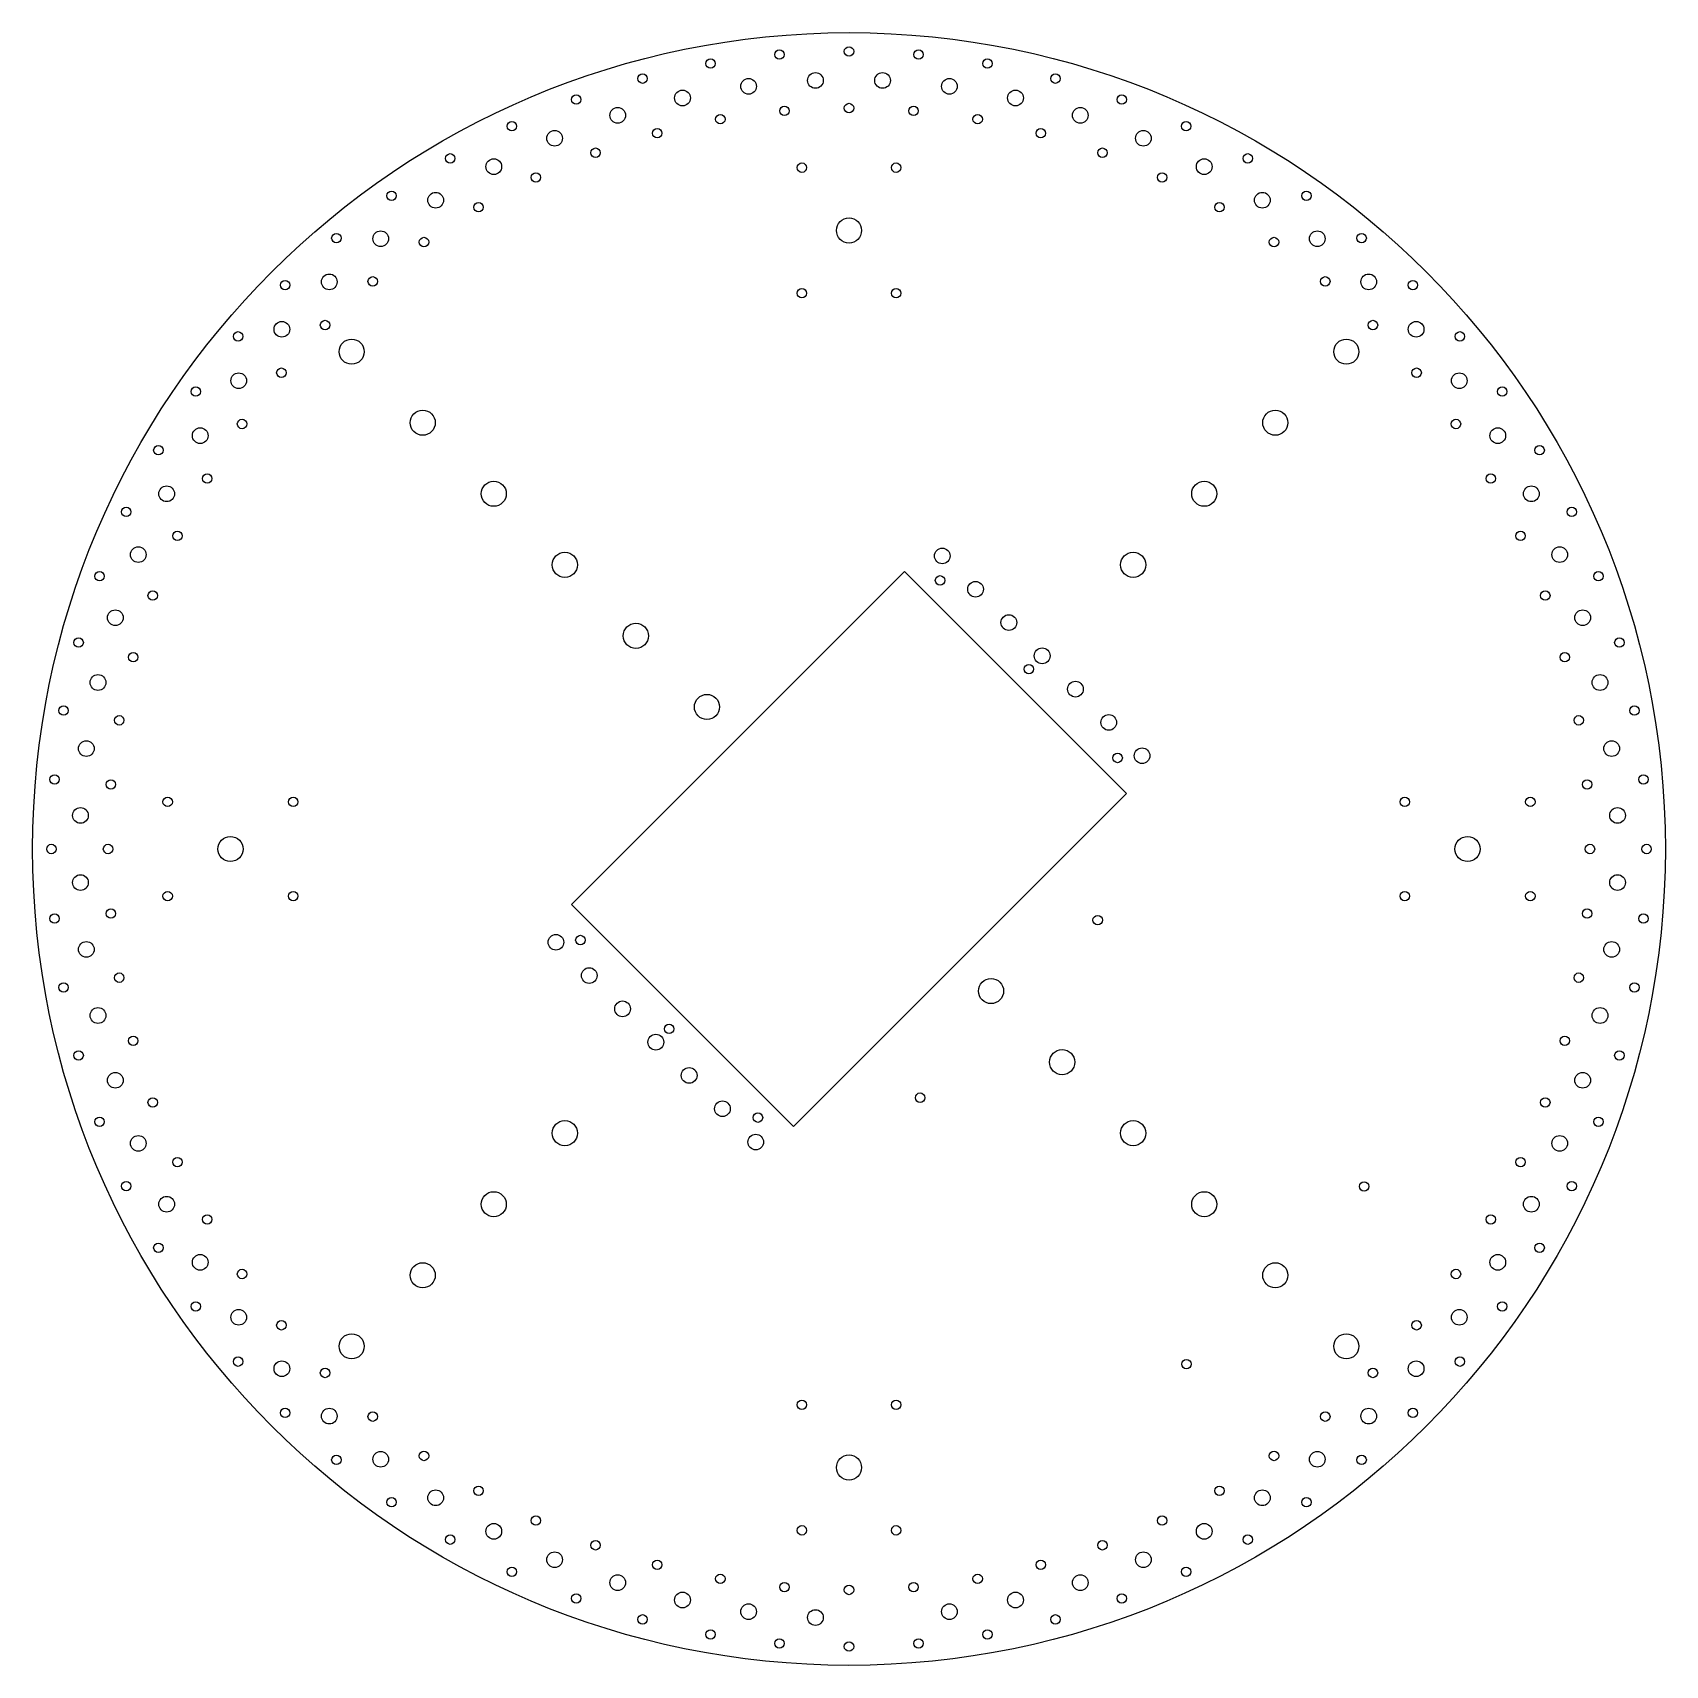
# Model space of a CAD drawing. Header units: millimetres. Extents: x -260 to 260, y -260 to 260.
import ezdxf

# ---------------------------------------------------------------- set-up
doc = ezdxf.new("R2010")
doc.units = ezdxf.units.MM
doc.layers.add('Body', color=7, linetype='CONTINUOUS')

msp = doc.modelspace()

# ---------------------------------------------------------------- linework, layer by layer
at = {"layer": 'Body'}
for p, q in [((-42.61, 250.14), (-42.61, 250.14, 4)), ((-42.61, 250.14), (-42.61, 250.14, 4)), ((-20.64, 253.03), (-20.64, 253.03, 4)), ((-20.64, 253.03), (-20.64, 253.03, 4)), ((1.5, 254), (1.5, 254, 4)), ((1.5, 254), (1.5, 254, 4)), ((23.64, 253.03), (23.64, 253.03, 4)), ((23.64, 253.03), (23.64, 253.03, 4)), ((45.61, 250.14), (45.61, 250.14, 4)), ((45.61, 250.14), (45.61, 250.14, 4)), ((-64.24, 245.35), (-64.24, 245.35, 4)), ((-64.24, 245.35), (-64.24, 245.35, 4)), ((-8.19, 244.77), (-8.19, 244.77, 4)), ((-8.19, 244.77), (-8.19, 244.77, 4)), ((13.19, 244.77), (13.19, 244.77, 4)), ((13.19, 244.77), (13.19, 244.77, 4)), ((67.24, 245.35), (67.24, 245.35, 4)), ((67.24, 245.35), (67.24, 245.35, 4)), ((-29.48, 242.9), (-29.48, 242.9, 4)), ((-29.48, 242.9), (-29.48, 242.9, 4)), ((34.48, 242.9), (34.48, 242.9, 4)), ((34.48, 242.9), (34.48, 242.9, 4)), ((-85.37, 238.68), (-85.37, 238.68, 4)), ((-85.37, 238.68), (-85.37, 238.68, 4)), ((-50.53, 239.19), (-50.53, 239.19, 4)), ((-50.53, 239.19), (-50.53, 239.19, 4)), ((-19.07, 235.1), (-19.07, 235.1, 4)), ((-19.07, 235.1), (-19.07, 235.1, 4)), ((1.5, 236), (1.5, 236, 4)), ((1.5, 236), (1.5, 236, 4)), ((22.07, 235.1), (22.07, 235.1, 4)), ((22.07, 235.1), (22.07, 235.1, 4)), ((55.53, 239.19), (55.53, 239.19, 4)), ((55.53, 239.19), (55.53, 239.19, 4)), ((88.37, 238.68), (88.37, 238.68, 4)), ((88.37, 238.68), (88.37, 238.68, 4)), ((-105.85, 230.2), (-105.85, 230.2, 4)), ((-105.85, 230.2), (-105.85, 230.2, 4)), ((-71.17, 233.66), (-71.17, 233.66, 4)), ((-71.17, 233.66), (-71.17, 233.66, 4)), ((-39.48, 232.41), (-39.48, 232.41, 4)), ((-39.48, 232.41), (-39.48, 232.41, 4)), ((42.48, 232.41), (42.48, 232.41, 4)), ((42.48, 232.41), (42.48, 232.41, 4)), ((76.17, 233.66), (76.17, 233.66, 4)), ((76.17, 233.66), (76.17, 233.66, 4)), ((108.85, 230.2), (108.85, 230.2, 4)), ((108.85, 230.2), (108.85, 230.2, 4)), ((-91.26, 226.35), (-91.26, 226.35, 4)), ((-91.26, 226.35), (-91.26, 226.35, 4)), ((-59.58, 227.96), (-59.58, 227.96, 4)), ((-59.58, 227.96), (-59.58, 227.96, 4)), ((62.58, 227.96), (62.58, 227.96, 4)), ((62.58, 227.96), (62.58, 227.96, 4)), ((96.26, 226.35), (96.26, 226.35, 4)), ((96.26, 226.35), (96.26, 226.35, 4)), ((-125.5, 219.97), (-125.5, 219.97, 4)), ((-125.5, 219.97), (-125.5, 219.97, 4)), ((-79.22, 221.77), (-79.22, 221.77, 4)), ((-79.22, 221.77), (-79.22, 221.77, 4)), ((82.22, 221.77), (82.22, 221.77, 4)), ((82.22, 221.77), (82.22, 221.77, 4)), ((128.5, 219.97), (128.5, 219.97, 4)), ((128.5, 219.97), (128.5, 219.97, 4)), ((-110.63, 217.32), (-110.63, 217.32, 4)), ((-110.63, 217.32), (-110.63, 217.32, 4)), ((-98.24, 213.89), (-98.24, 213.89, 4)), ((-98.24, 213.89), (-98.24, 213.89, 4)), ((-13.5, 217), (-13.5, 217, 4)), ((-13.5, 217), (-13.5, 217, 4)), ((16.5, 217), (16.5, 217, 4)), ((16.5, 217), (16.5, 217, 4)), ((101.24, 213.89), (101.24, 213.89, 4)), ((101.24, 213.89), (101.24, 213.89, 4)), ((115.63, 217.32), (115.63, 217.32, 4)), ((115.63, 217.32), (115.63, 217.32, 4)), ((-144.19, 208.06), (-144.19, 208.06, 4)), ((-144.19, 208.06), (-144.19, 208.06, 4)), ((147.19, 208.06), (147.19, 208.06, 4)), ((147.19, 208.06), (147.19, 208.06, 4)), ((-129.14, 206.63), (-129.14, 206.63, 4)), ((-129.14, 206.63), (-129.14, 206.63, 4)), ((-116.5, 204.38), (-116.5, 204.38, 4)), ((-116.5, 204.38), (-116.5, 204.38, 4)), ((119.5, 204.38), (119.5, 204.38, 4)), ((119.5, 204.38), (119.5, 204.38, 4)), ((134.14, 206.63), (134.14, 206.63, 4)), ((134.14, 206.63), (134.14, 206.63, 4)), ((-161.77, 194.58), (-161.77, 194.58, 4)), ((-161.77, 194.58), (-161.77, 194.58, 4)), ((-146.65, 194.37), (-146.65, 194.37, 4)), ((-146.65, 194.37), (-146.65, 194.37, 4)), ((-133.86, 193.32), (-133.86, 193.32, 4)), ((-133.86, 193.32), (-133.86, 193.32, 4)), ((4, 197), (4, 197, 4)), ((4, 197), (4, 197, 4)), ((136.86, 193.32), (136.86, 193.32, 4)), ((136.86, 193.32), (136.86, 193.32, 4)), ((151.65, 194.37), (151.65, 194.37, 4)), ((151.65, 194.37), (151.65, 194.37, 4)), ((164.77, 194.58), (164.77, 194.58, 4)), ((164.77, 194.58), (164.77, 194.58, 4)), ((-178.11, 179.61), (-178.11, 179.61, 4)), ((-178.11, 179.61), (-178.11, 179.61, 4)), ((-163.02, 180.63), (-163.02, 180.63, 4)), ((-163.02, 180.63), (-163.02, 180.63, 4)), ((-150.2, 180.79), (-150.2, 180.79, 4)), ((-150.2, 180.79), (-150.2, 180.79, 4)), ((-13.5, 177), (-13.5, 177, 4)), ((-13.5, 177), (-13.5, 177, 4)), ((16.5, 177), (16.5, 177, 4)), ((16.5, 177), (16.5, 177, 4)), ((153.2, 180.79), (153.2, 180.79, 4)), ((153.2, 180.79), (153.2, 180.79, 4)), ((168.02, 180.63), (168.02, 180.63, 4)), ((168.02, 180.63), (168.02, 180.63, 4)), ((181.11, 179.61), (181.11, 179.61, 4)), ((181.11, 179.61), (181.11, 179.61, 4)), ((-165.38, 166.88), (-165.38, 166.88, 4)), ((-165.38, 166.88), (-165.38, 166.88, 4)), ((168.38, 166.88), (168.38, 166.88, 4)), ((168.38, 166.88), (168.38, 166.88, 4)), ((-193.08, 163.27), (-193.08, 163.27, 4)), ((-193.08, 163.27), (-193.08, 163.27, 4)), ((-178.13, 165.52), (-178.13, 165.52, 4)), ((-178.13, 165.52), (-178.13, 165.52, 4)), ((183.13, 165.52), (183.13, 165.52, 4)), ((183.13, 165.52), (183.13, 165.52, 4)), ((196.08, 163.27), (196.08, 163.27, 4)), ((196.08, 163.27), (196.08, 163.27, 4)), ((-154.39, 158.39), (-154.39, 158.39, 4)), ((-154.39, 158.39), (-154.39, 158.39, 4)), ((162.39, 158.39), (162.39, 158.39, 4)), ((162.39, 158.39), (162.39, 158.39, 4)), ((-179.29, 151.7), (-179.29, 151.7, 4)), ((-179.29, 151.7), (-179.29, 151.7, 4)), ((182.29, 151.7), (182.29, 151.7, 4)), ((182.29, 151.7), (182.29, 151.7, 4)), ((-206.56, 145.69), (-206.56, 145.69, 4)), ((-206.56, 145.69), (-206.56, 145.69, 4)), ((-191.87, 149.15), (-191.87, 149.15, 4)), ((-191.87, 149.15), (-191.87, 149.15, 4)), ((196.87, 149.15), (196.87, 149.15, 4)), ((196.87, 149.15), (196.87, 149.15, 4)), ((209.56, 145.69), (209.56, 145.69, 4)), ((209.56, 145.69), (209.56, 145.69, 4)), ((-191.82, 135.36), (-191.82, 135.36, 4)), ((-191.82, 135.36), (-191.82, 135.36, 4)), ((-131.76, 135.76), (-131.76, 135.76, 4)), ((-131.76, 135.76), (-131.76, 135.76, 4)), ((139.76, 135.76), (139.76, 135.76, 4)), ((139.76, 135.76), (139.76, 135.76, 4)), ((194.82, 135.36), (194.82, 135.36, 4)), ((194.82, 135.36), (194.82, 135.36, 4)), ((-204.13, 131.64), (-204.13, 131.64, 4)), ((-204.13, 131.64), (-204.13, 131.64, 4)), ((209.13, 131.64), (209.13, 131.64, 4)), ((209.13, 131.64), (209.13, 131.64, 4)), ((-218.47, 127), (-218.47, 127, 4)), ((-218.47, 127), (-218.47, 127, 4)), ((221.47, 127), (221.47, 127, 4)), ((221.47, 127), (221.47, 127, 4)), ((-202.88, 118), (-202.88, 118, 4)), ((-202.88, 118), (-202.88, 118, 4)), ((205.88, 118), (205.88, 118, 4)), ((205.88, 118), (205.88, 118, 4)), ((-214.82, 113.13), (-214.82, 113.13, 4)), ((-214.82, 113.13), (-214.82, 113.13, 4)), ((-109.14, 113.14), (-109.14, 113.14, 4)), ((-109.14, 113.14), (-109.14, 113.14, 4)), ((117.14, 113.14), (117.14, 113.14, 4)), ((117.14, 113.14), (117.14, 113.14, 4)), ((219.82, 113.13), (219.82, 113.13, 4)), ((219.82, 113.13), (219.82, 113.13, 4)), ((-228.7, 107.35), (-228.7, 107.35, 4)), ((-228.7, 107.35), (-228.7, 107.35, 4)), ((231.7, 107.35), (231.7, 107.35, 4)), ((231.7, 107.35), (231.7, 107.35, 4)), ((-212.39, 99.74), (-212.39, 99.74, 4)), ((-212.39, 99.74), (-212.39, 99.74, 4)), ((215.39, 99.74), (215.39, 99.74, 4)), ((215.39, 99.74), (215.39, 99.74, 4)), ((-223.85, 93.76), (-223.85, 93.76, 4)), ((-223.85, 93.76), (-223.85, 93.76, 4)), ((228.85, 93.76), (228.85, 93.76, 4)), ((228.85, 93.76), (228.85, 93.76, 4)), ((-86.51, 90.51), (-86.51, 90.51, 4)), ((-86.51, 90.51), (-86.51, 90.51, 4)), ((32.2, 93.34), (32.2, 93.34, 4)), ((32.2, 93.34), (32.2, 93.34, 4)), ((94.51, 90.51), (94.51, 90.51, 4)), ((94.51, 90.51), (94.51, 90.51, 4)), ((-237.18, 86.87), (-237.18, 86.87, 4)), ((-237.18, 86.87), (-237.18, 86.87, 4)), ((17.68, 88.39), (-88.39, -17.68)), ((17.68, 88.39), (-88.39, -17.68)), ((17.68, 88.39, 4), (-88.39, -17.68, 4)), ((17.68, 88.39, 4), (-88.39, -17.68, 4)), ((88.39, 17.68), (17.68, 88.39)), ((17.68, 88.39), (17.68, 88.39, 4)), ((88.39, 17.68), (17.68, 88.39)), ((88.39, 17.68, 4), (17.68, 88.39, 4)), ((17.68, 88.39), (17.68, 88.39, 4)), ((88.39, 17.68, 4), (17.68, 88.39, 4)), ((30.49, 85.56), (30.49, 85.56, 4)), ((30.49, 85.56), (30.49, 85.56, 4)), ((240.18, 86.87), (240.18, 86.87, 4)), ((240.18, 86.87), (240.18, 86.87, 4)), ((-220.27, 80.72), (-220.27, 80.72, 4)), ((-220.27, 80.72), (-220.27, 80.72, 4)), ((42.8, 82.73), (42.8, 82.73, 4)), ((42.8, 82.73), (42.8, 82.73, 4)), ((223.27, 80.72), (223.27, 80.72, 4)), ((223.27, 80.72), (223.27, 80.72, 4)), ((-231.16, 73.67), (-231.16, 73.67, 4)), ((-231.16, 73.67), (-231.16, 73.67, 4)), ((236.16, 73.67), (236.16, 73.67, 4)), ((236.16, 73.67), (236.16, 73.67, 4)), ((-63.88, 67.88), (-63.88, 67.88, 4)), ((-63.88, 67.88), (-63.88, 67.88, 4)), ((53.41, 72.12), (53.41, 72.12, 4)), ((53.41, 72.12), (53.41, 72.12, 4)), ((-243.85, 65.74), (-243.85, 65.74, 4)), ((-243.85, 65.74), (-243.85, 65.74, 4)), ((246.85, 65.74), (246.85, 65.74, 4)), ((246.85, 65.74), (246.85, 65.74, 4)), ((-226.46, 61.08), (-226.46, 61.08, 4)), ((-226.46, 61.08), (-226.46, 61.08, 4)), ((58.78, 57.28), (58.78, 57.28, 4)), ((58.78, 57.28), (58.78, 57.28, 4)), ((64.02, 61.52), (64.02, 61.52, 4)), ((64.02, 61.52), (64.02, 61.52, 4)), ((229.46, 61.08), (229.46, 61.08, 4)), ((229.46, 61.08), (229.46, 61.08, 4)), ((-236.69, 53.03), (-236.69, 53.03, 4)), ((-236.69, 53.03), (-236.69, 53.03, 4)), ((241.69, 53.03), (241.69, 53.03, 4)), ((241.69, 53.03), (241.69, 53.03, 4)), ((74.62, 50.91), (74.62, 50.91, 4)), ((74.62, 50.91), (74.62, 50.91, 4)), ((-248.64, 44.11), (-248.64, 44.11, 4)), ((-248.64, 44.11), (-248.64, 44.11, 4)), ((-41.25, 45.25), (-41.25, 45.25, 4)), ((-41.25, 45.25), (-41.25, 45.25, 4)), ((251.64, 44.11), (251.64, 44.11, 4)), ((251.64, 44.11), (251.64, 44.11, 4)), ((-230.91, 40.98), (-230.91, 40.98, 4)), ((-230.91, 40.98), (-230.91, 40.98, 4)), ((85.23, 40.31), (85.23, 40.31, 4)), ((85.23, 40.31), (85.23, 40.31, 4)), ((233.91, 40.98), (233.91, 40.98, 4)), ((233.91, 40.98), (233.91, 40.98, 4)), ((-240.4, 31.98), (-240.4, 31.98, 4)), ((-240.4, 31.98), (-240.4, 31.98, 4)), ((245.4, 31.98), (245.4, 31.98, 4)), ((245.4, 31.98), (245.4, 31.98, 4)), ((87.06, 28.99), (87.06, 28.99, 4)), ((87.06, 28.99), (87.06, 28.99, 4)), ((95.84, 29.7), (95.84, 29.7, 4)), ((95.84, 29.7), (95.84, 29.7, 4)), ((-251.53, 22.14), (-251.53, 22.14, 4)), ((-251.53, 22.14), (-251.53, 22.14, 4)), ((254.53, 22.14), (254.53, 22.14, 4)), ((254.53, 22.14), (254.53, 22.14, 4)), ((-233.6, 20.57), (-233.6, 20.57, 4)), ((-233.6, 20.57), (-233.6, 20.57, 4)), ((-17.68, -88.39), (88.39, 17.68)), ((-17.68, -88.39), (88.39, 17.68)), ((-17.68, -88.39, 4), (88.39, 17.68, 4)), ((-17.68, -88.39, 4), (88.39, 17.68, 4)), ((88.39, 17.68), (88.39, 17.68, 4)), ((88.39, 17.68), (88.39, 17.68, 4)), ((236.6, 20.57), (236.6, 20.57, 4)), ((236.6, 20.57), (236.6, 20.57, 4)), ((-242.27, 10.69), (-242.27, 10.69, 4)), ((-242.27, 10.69), (-242.27, 10.69, 4)), ((-215.5, 15), (-215.5, 15, 4)), ((-215.5, 15), (-215.5, 15, 4)), ((-175.5, 15), (-175.5, 15, 4)), ((-175.5, 15), (-175.5, 15, 4)), ((178.5, 15), (178.5, 15, 4)), ((178.5, 15), (178.5, 15, 4)), ((218.5, 15), (218.5, 15, 4)), ((218.5, 15), (218.5, 15, 4)), ((247.27, 10.69), (247.27, 10.69, 4)), ((247.27, 10.69), (247.27, 10.69, 4)), ((-252.5, 0), (-252.5, 0, 4)), ((-252.5, 0), (-252.5, 0, 4)), ((-234.5, 0), (-234.5, 0, 4)), ((-234.5, 0), (-234.5, 0, 4)), ((-193, 0), (-193, 0, 4)), ((-193, 0), (-193, 0, 4)), ((201, 0), (201, 0, 4)), ((201, 0), (201, 0, 4)), ((237.5, 0), (237.5, 0, 4)), ((237.5, 0), (237.5, 0, 4)), ((255.5, 0), (255.5, 0, 4)), ((255.5, 0), (255.5, 0, 4)), ((260, 0), (260, 0, 4)), ((260, 0), (260, 0, 4)), ((-242.27, -10.69), (-242.27, -10.69, 4)), ((-242.27, -10.69), (-242.27, -10.69, 4)), ((-215.5, -15), (-215.5, -15, 4)), ((-215.5, -15), (-215.5, -15, 4)), ((-175.5, -15), (-175.5, -15, 4)), ((-175.5, -15), (-175.5, -15, 4)), ((178.5, -15), (178.5, -15, 4)), ((178.5, -15), (178.5, -15, 4)), ((218.5, -15), (218.5, -15, 4)), ((218.5, -15), (218.5, -15, 4)), ((247.27, -10.69), (247.27, -10.69, 4)), ((247.27, -10.69), (247.27, -10.69, 4)), ((-233.6, -20.57), (-233.6, -20.57, 4)), ((-233.6, -20.57), (-233.6, -20.57, 4)), ((-88.39, -17.68), (-17.68, -88.39)), ((-88.39, -17.68), (-88.39, -17.68, 4)), ((-88.39, -17.68), (-17.68, -88.39)), ((-88.39, -17.68, 4), (-17.68, -88.39, 4)), ((-88.39, -17.68), (-88.39, -17.68, 4)), ((-88.39, -17.68, 4), (-17.68, -88.39, 4)), ((236.6, -20.57), (236.6, -20.57, 4)), ((236.6, -20.57), (236.6, -20.57, 4)), ((-251.53, -22.14), (-251.53, -22.14, 4)), ((-251.53, -22.14), (-251.53, -22.14, 4)), ((80.7, -22.63), (80.7, -22.63, 4)), ((80.7, -22.63), (80.7, -22.63, 4)), ((254.53, -22.14), (254.53, -22.14, 4)), ((254.53, -22.14), (254.53, -22.14, 4)), ((-90.84, -29.7), (-90.84, -29.7, 4)), ((-90.84, -29.7), (-90.84, -29.7, 4)), ((-84.06, -28.99), (-84.06, -28.99, 4)), ((-84.06, -28.99), (-84.06, -28.99, 4)), ((-240.4, -31.98), (-240.4, -31.98, 4)), ((-240.4, -31.98), (-240.4, -31.98, 4)), ((245.4, -31.98), (245.4, -31.98, 4)), ((245.4, -31.98), (245.4, -31.98, 4)), ((-230.91, -40.98), (-230.91, -40.98, 4)), ((-230.91, -40.98), (-230.91, -40.98, 4)), ((-80.23, -40.31), (-80.23, -40.31, 4)), ((-80.23, -40.31), (-80.23, -40.31, 4)), ((233.91, -40.98), (233.91, -40.98, 4)), ((233.91, -40.98), (233.91, -40.98, 4)), ((-248.64, -44.11), (-248.64, -44.11, 4)), ((-248.64, -44.11), (-248.64, -44.11, 4)), ((49.25, -45.25), (49.25, -45.25, 4)), ((49.25, -45.25), (49.25, -45.25, 4)), ((251.64, -44.11), (251.64, -44.11, 4)), ((251.64, -44.11), (251.64, -44.11, 4)), ((-69.62, -50.91), (-69.62, -50.91, 4)), ((-69.62, -50.91), (-69.62, -50.91, 4)), ((-236.69, -53.03), (-236.69, -53.03, 4)), ((-236.69, -53.03), (-236.69, -53.03, 4)), ((241.69, -53.03), (241.69, -53.03, 4)), ((241.69, -53.03), (241.69, -53.03, 4)), ((-226.46, -61.08), (-226.46, -61.08, 4)), ((-226.46, -61.08), (-226.46, -61.08, 4)), ((-59.02, -61.52), (-59.02, -61.52, 4)), ((-59.02, -61.52), (-59.02, -61.52, 4)), ((-55.78, -57.28), (-55.78, -57.28, 4)), ((-55.78, -57.28), (-55.78, -57.28, 4)), ((229.46, -61.08), (229.46, -61.08, 4)), ((229.46, -61.08), (229.46, -61.08, 4)), ((-243.85, -65.74), (-243.85, -65.74, 4)), ((-243.85, -65.74), (-243.85, -65.74, 4)), ((246.85, -65.74), (246.85, -65.74, 4)), ((246.85, -65.74), (246.85, -65.74, 4)), ((-48.41, -72.12), (-48.41, -72.12, 4)), ((-48.41, -72.12), (-48.41, -72.12, 4)), ((71.88, -67.88), (71.88, -67.88, 4)), ((71.88, -67.88), (71.88, -67.88, 4)), ((-231.16, -73.67), (-231.16, -73.67, 4)), ((-231.16, -73.67), (-231.16, -73.67, 4)), ((236.16, -73.67), (236.16, -73.67, 4)), ((236.16, -73.67), (236.16, -73.67, 4)), ((-220.27, -80.72), (-220.27, -80.72, 4)), ((-220.27, -80.72), (-220.27, -80.72, 4)), ((-37.81, -82.73), (-37.81, -82.73, 4)), ((-37.81, -82.73), (-37.81, -82.73, 4)), ((24.13, -79.2), (24.13, -79.2, 4)), ((24.13, -79.2), (24.13, -79.2, 4)), ((223.27, -80.72), (223.27, -80.72, 4)), ((223.27, -80.72), (223.27, -80.72, 4)), ((-237.18, -86.87), (-237.18, -86.87, 4)), ((-237.18, -86.87), (-237.18, -86.87, 4)), ((-27.49, -85.56), (-27.49, -85.56, 4)), ((-27.49, -85.56), (-27.49, -85.56, 4)), ((-17.68, -88.39), (-17.68, -88.39, 4)), ((-17.68, -88.39), (-17.68, -88.39, 4)), ((240.18, -86.87), (240.18, -86.87, 4)), ((240.18, -86.87), (240.18, -86.87, 4)), ((-86.51, -90.51), (-86.51, -90.51, 4)), ((-86.51, -90.51), (-86.51, -90.51, 4)), ((-27.2, -93.34), (-27.2, -93.34, 4)), ((-27.2, -93.34), (-27.2, -93.34, 4)), ((94.51, -90.51), (94.51, -90.51, 4)), ((94.51, -90.51), (94.51, -90.51, 4)), ((-223.85, -93.76), (-223.85, -93.76, 4)), ((-223.85, -93.76), (-223.85, -93.76, 4)), ((228.85, -93.76), (228.85, -93.76, 4)), ((228.85, -93.76), (228.85, -93.76, 4)), ((-212.39, -99.74), (-212.39, -99.74, 4)), ((-212.39, -99.74), (-212.39, -99.74, 4)), ((215.39, -99.74), (215.39, -99.74, 4)), ((215.39, -99.74), (215.39, -99.74, 4)), ((-228.7, -107.35), (-228.7, -107.35, 4)), ((-228.7, -107.35), (-228.7, -107.35, 4)), ((165.55, -107.48), (165.55, -107.48, 4)), ((165.55, -107.48), (165.55, -107.48, 4)), ((231.7, -107.35), (231.7, -107.35, 4)), ((231.7, -107.35), (231.7, -107.35, 4)), ((-214.82, -113.13), (-214.82, -113.13, 4)), ((-214.82, -113.13), (-214.82, -113.13, 4)), ((-109.14, -113.14), (-109.14, -113.14, 4)), ((-109.14, -113.14), (-109.14, -113.14, 4)), ((117.14, -113.14), (117.14, -113.14, 4)), ((117.14, -113.14), (117.14, -113.14, 4)), ((219.82, -113.13), (219.82, -113.13, 4)), ((219.82, -113.13), (219.82, -113.13, 4)), ((-202.88, -118), (-202.88, -118, 4)), ((-202.88, -118), (-202.88, -118, 4)), ((205.88, -118), (205.88, -118, 4)), ((205.88, -118), (205.88, -118, 4)), ((-218.47, -127), (-218.47, -127, 4)), ((-218.47, -127), (-218.47, -127, 4)), ((221.47, -127), (221.47, -127, 4)), ((221.47, -127), (221.47, -127, 4)), ((-204.13, -131.64), (-204.13, -131.64, 4)), ((-204.13, -131.64), (-204.13, -131.64, 4)), ((209.13, -131.64), (209.13, -131.64, 4)), ((209.13, -131.64), (209.13, -131.64, 4)), ((-191.82, -135.36), (-191.82, -135.36, 4)), ((-191.82, -135.36), (-191.82, -135.36, 4)), ((-131.76, -135.76), (-131.76, -135.76, 4)), ((-131.76, -135.76), (-131.76, -135.76, 4)), ((139.76, -135.76), (139.76, -135.76, 4)), ((139.76, -135.76), (139.76, -135.76, 4)), ((194.82, -135.36), (194.82, -135.36, 4)), ((194.82, -135.36), (194.82, -135.36, 4)), ((-206.56, -145.69), (-206.56, -145.69, 4)), ((-206.56, -145.69), (-206.56, -145.69, 4)), ((-191.87, -149.15), (-191.87, -149.15, 4)), ((-191.87, -149.15), (-191.87, -149.15, 4)), ((196.87, -149.15), (196.87, -149.15, 4)), ((196.87, -149.15), (196.87, -149.15, 4)), ((209.56, -145.69), (209.56, -145.69, 4)), ((209.56, -145.69), (209.56, -145.69, 4)), ((-179.29, -151.7), (-179.29, -151.7, 4)), ((-179.29, -151.7), (-179.29, -151.7, 4)), ((182.29, -151.7), (182.29, -151.7, 4)), ((182.29, -151.7), (182.29, -151.7, 4)), ((-154.39, -158.39), (-154.39, -158.39, 4)), ((-154.39, -158.39), (-154.39, -158.39, 4)), ((162.39, -158.39), (162.39, -158.39, 4)), ((162.39, -158.39), (162.39, -158.39, 4)), ((-193.08, -163.27), (-193.08, -163.27, 4)), ((-193.08, -163.27), (-193.08, -163.27, 4)), ((-178.13, -165.52), (-178.13, -165.52, 4)), ((-178.13, -165.52), (-178.13, -165.52, 4)), ((108.98, -164.05), (108.98, -164.05, 4)), ((108.98, -164.05), (108.98, -164.05, 4)), ((183.13, -165.52), (183.13, -165.52, 4)), ((183.13, -165.52), (183.13, -165.52, 4)), ((196.08, -163.27), (196.08, -163.27, 4)), ((196.08, -163.27), (196.08, -163.27, 4)), ((-165.38, -166.88), (-165.38, -166.88, 4)), ((-165.38, -166.88), (-165.38, -166.88, 4)), ((168.38, -166.88), (168.38, -166.88, 4)), ((168.38, -166.88), (168.38, -166.88, 4)), ((-178.11, -179.61), (-178.11, -179.61, 4)), ((-178.11, -179.61), (-178.11, -179.61, 4)), ((-163.02, -180.63), (-163.02, -180.63, 4)), ((-163.02, -180.63), (-163.02, -180.63, 4)), ((-150.2, -180.79), (-150.2, -180.79, 4)), ((-150.2, -180.79), (-150.2, -180.79, 4)), ((-13.5, -177), (-13.5, -177, 4)), ((-13.5, -177), (-13.5, -177, 4)), ((16.5, -177), (16.5, -177, 4)), ((16.5, -177), (16.5, -177, 4)), ((153.2, -180.79), (153.2, -180.79, 4)), ((153.2, -180.79), (153.2, -180.79, 4)), ((168.02, -180.63), (168.02, -180.63, 4)), ((168.02, -180.63), (168.02, -180.63, 4)), ((181.11, -179.61), (181.11, -179.61, 4)), ((181.11, -179.61), (181.11, -179.61, 4)), ((-161.77, -194.58), (-161.77, -194.58, 4)), ((-161.77, -194.58), (-161.77, -194.58, 4)), ((-146.65, -194.37), (-146.65, -194.37, 4)), ((-146.65, -194.37), (-146.65, -194.37, 4)), ((-133.86, -193.32), (-133.86, -193.32, 4)), ((-133.86, -193.32), (-133.86, -193.32, 4)), ((4, -197), (4, -197, 4)), ((4, -197), (4, -197, 4)), ((136.86, -193.32), (136.86, -193.32, 4)), ((136.86, -193.32), (136.86, -193.32, 4)), ((151.65, -194.37), (151.65, -194.37, 4)), ((151.65, -194.37), (151.65, -194.37, 4)), ((164.77, -194.58), (164.77, -194.58, 4)), ((164.77, -194.58), (164.77, -194.58, 4)), ((-129.14, -206.63), (-129.14, -206.63, 4)), ((-129.14, -206.63), (-129.14, -206.63, 4)), ((-116.5, -204.38), (-116.5, -204.38, 4)), ((-116.5, -204.38), (-116.5, -204.38, 4)), ((119.5, -204.38), (119.5, -204.38, 4)), ((119.5, -204.38), (119.5, -204.38, 4)), ((134.14, -206.63), (134.14, -206.63, 4)), ((134.14, -206.63), (134.14, -206.63, 4)), ((-144.19, -208.06), (-144.19, -208.06, 4)), ((-144.19, -208.06), (-144.19, -208.06, 4)), ((147.19, -208.06), (147.19, -208.06, 4)), ((147.19, -208.06), (147.19, -208.06, 4)), ((-110.63, -217.32), (-110.63, -217.32, 4)), ((-110.63, -217.32), (-110.63, -217.32, 4)), ((-98.24, -213.89), (-98.24, -213.89, 4)), ((-98.24, -213.89), (-98.24, -213.89, 4)), ((-13.5, -217), (-13.5, -217, 4)), ((-13.5, -217), (-13.5, -217, 4)), ((16.5, -217), (16.5, -217, 4)), ((16.5, -217), (16.5, -217, 4)), ((101.24, -213.89), (101.24, -213.89, 4)), ((101.24, -213.89), (101.24, -213.89, 4)), ((115.63, -217.32), (115.63, -217.32, 4)), ((115.63, -217.32), (115.63, -217.32, 4)), ((-125.5, -219.97), (-125.5, -219.97, 4)), ((-125.5, -219.97), (-125.5, -219.97, 4)), ((-79.22, -221.77), (-79.22, -221.77, 4)), ((-79.22, -221.77), (-79.22, -221.77, 4)), ((82.22, -221.77), (82.22, -221.77, 4)), ((82.22, -221.77), (82.22, -221.77, 4)), ((128.5, -219.97), (128.5, -219.97, 4)), ((128.5, -219.97), (128.5, -219.97, 4)), ((-91.26, -226.35), (-91.26, -226.35, 4)), ((-91.26, -226.35), (-91.26, -226.35, 4)), ((-59.58, -227.96), (-59.58, -227.96, 4)), ((-59.58, -227.96), (-59.58, -227.96, 4)), ((62.58, -227.96), (62.58, -227.96, 4)), ((62.58, -227.96), (62.58, -227.96, 4)), ((96.26, -226.35), (96.26, -226.35, 4)), ((96.26, -226.35), (96.26, -226.35, 4)), ((-105.85, -230.2), (-105.85, -230.2, 4)), ((-105.85, -230.2), (-105.85, -230.2, 4)), ((-71.17, -233.66), (-71.17, -233.66, 4)), ((-71.17, -233.66), (-71.17, -233.66, 4)), ((-39.48, -232.41), (-39.48, -232.41, 4)), ((-39.48, -232.41), (-39.48, -232.41, 4)), ((42.48, -232.41), (42.48, -232.41, 4)), ((42.48, -232.41), (42.48, -232.41, 4)), ((76.17, -233.66), (76.17, -233.66, 4)), ((76.17, -233.66), (76.17, -233.66, 4)), ((108.85, -230.2), (108.85, -230.2, 4)), ((108.85, -230.2), (108.85, -230.2, 4)), ((-85.37, -238.68), (-85.37, -238.68, 4)), ((-85.37, -238.68), (-85.37, -238.68, 4)), ((-50.53, -239.19), (-50.53, -239.19, 4)), ((-50.53, -239.19), (-50.53, -239.19, 4)), ((-19.07, -235.1), (-19.07, -235.1, 4)), ((-19.07, -235.1), (-19.07, -235.1, 4)), ((1.5, -236), (1.5, -236, 4)), ((1.5, -236), (1.5, -236, 4)), ((1.5, -236), (1.5, -236, 4)), ((1.5, -236), (1.5, -236, 4)), ((22.07, -235.1), (22.07, -235.1, 4)), ((22.07, -235.1), (22.07, -235.1, 4)), ((55.53, -239.19), (55.53, -239.19, 4)), ((55.53, -239.19), (55.53, -239.19, 4)), ((88.37, -238.68), (88.37, -238.68, 4)), ((88.37, -238.68), (88.37, -238.68, 4)), ((-29.48, -242.9), (-29.48, -242.9, 4)), ((-29.48, -242.9), (-29.48, -242.9, 4)), ((34.48, -242.9), (34.48, -242.9, 4)), ((34.48, -242.9), (34.48, -242.9, 4)), ((-64.24, -245.35), (-64.24, -245.35, 4)), ((-64.24, -245.35), (-64.24, -245.35, 4)), ((-8.19, -244.77), (-8.19, -244.77, 4)), ((-8.19, -244.77), (-8.19, -244.77, 4)), ((67.24, -245.35), (67.24, -245.35, 4)), ((67.24, -245.35), (67.24, -245.35, 4)), ((-42.61, -250.14), (-42.61, -250.14, 4)), ((-42.61, -250.14), (-42.61, -250.14, 4)), ((-20.64, -253.03), (-20.64, -253.03, 4)), ((-20.64, -253.03), (-20.64, -253.03, 4)), ((1.5, -254), (1.5, -254, 4)), ((1.5, -254), (1.5, -254, 4)), ((1.5, -254), (1.5, -254, 4)), ((1.5, -254), (1.5, -254, 4)), ((23.64, -253.03), (23.64, -253.03, 4)), ((23.64, -253.03), (23.64, -253.03, 4)), ((45.61, -250.14), (45.61, -250.14, 4)), ((45.61, -250.14), (45.61, -250.14, 4))]:
    msp.add_line(p, q, dxfattribs=at)
for centre, radius in [((0, 0), 260), ((0, 0, 4), 260), ((0, 0), 260), ((0, 0, 4), 260), ((0, 254), 1.5), ((0, 254), 1.5), ((0, 254, 4), 1.5), ((0, 254, 4), 1.5), ((-44.11, 250.14), 1.5), ((-44.11, 250.14), 1.5), ((-44.11, 250.14, 4), 1.5), ((-44.11, 250.14, 4), 1.5), ((-22.14, 253.03), 1.5), ((-22.14, 253.03), 1.5), ((-22.14, 253.03, 4), 1.5), ((-22.14, 253.03, 4), 1.5), ((22.14, 253.03), 1.5), ((22.14, 253.03), 1.5), ((22.14, 253.03, 4), 1.5), ((22.14, 253.03, 4), 1.5), ((44.11, 250.14), 1.5), ((44.11, 250.14), 1.5), ((44.11, 250.14, 4), 1.5), ((44.11, 250.14, 4), 1.5), ((-65.74, 245.35), 1.5), ((-65.74, 245.35), 1.5), ((-65.74, 245.35, 4), 1.5), ((-65.74, 245.35, 4), 1.5), ((-31.98, 242.9), 2.5), ((-31.98, 242.9), 2.5), ((-31.98, 242.9, 4), 2.5), ((-31.98, 242.9, 4), 2.5), ((-10.69, 244.77), 2.5), ((-10.69, 244.77), 2.5), ((-10.69, 244.77, 4), 2.5), ((-10.69, 244.77, 4), 2.5), ((10.69, 244.77), 2.5), ((10.69, 244.77), 2.5), ((10.69, 244.77, 4), 2.5), ((10.69, 244.77, 4), 2.5), ((31.98, 242.9), 2.5), ((31.98, 242.9), 2.5), ((31.98, 242.9, 4), 2.5), ((31.98, 242.9, 4), 2.5), ((65.74, 245.35), 1.5), ((65.74, 245.35), 1.5), ((65.74, 245.35, 4), 1.5), ((65.74, 245.35, 4), 1.5), ((-86.87, 238.68), 1.5), ((-86.87, 238.68), 1.5), ((-86.87, 238.68, 4), 1.5), ((-86.87, 238.68, 4), 1.5), ((-53.03, 239.19), 2.5), ((-53.03, 239.19), 2.5), ((-53.03, 239.19, 4), 2.5), ((-53.03, 239.19, 4), 2.5), ((53.03, 239.19), 2.5), ((53.03, 239.19), 2.5), ((53.03, 239.19, 4), 2.5), ((53.03, 239.19, 4), 2.5), ((86.87, 238.68), 1.5), ((86.87, 238.68), 1.5), ((86.87, 238.68, 4), 1.5), ((86.87, 238.68, 4), 1.5), ((-73.67, 233.66), 2.5), ((-73.67, 233.66), 2.5), ((-73.67, 233.66, 4), 2.5), ((-73.67, 233.66, 4), 2.5), ((-20.57, 235.1), 1.5), ((-20.57, 235.1), 1.5), ((-20.57, 235.1, 4), 1.5), ((-20.57, 235.1, 4), 1.5), ((0, 236), 1.5), ((0, 236), 1.5), ((0, 236, 4), 1.5), ((0, 236, 4), 1.5), ((20.57, 235.1), 1.5), ((20.57, 235.1), 1.5), ((20.57, 235.1, 4), 1.5), ((20.57, 235.1, 4), 1.5), ((73.67, 233.66), 2.5), ((73.67, 233.66), 2.5), ((73.67, 233.66, 4), 2.5), ((73.67, 233.66, 4), 2.5), ((-107.35, 230.2), 1.5), ((-107.35, 230.2), 1.5), ((-107.35, 230.2, 4), 1.5), ((-107.35, 230.2, 4), 1.5), ((-93.76, 226.35), 2.5), ((-93.76, 226.35), 2.5), ((-93.76, 226.35, 4), 2.5), ((-93.76, 226.35, 4), 2.5), ((-61.08, 227.96), 1.5), ((-61.08, 227.96), 1.5), ((-61.08, 227.96, 4), 1.5), ((-61.08, 227.96, 4), 1.5), ((-40.98, 232.41), 1.5), ((-40.98, 232.41), 1.5), ((-40.98, 232.41, 4), 1.5), ((-40.98, 232.41, 4), 1.5), ((40.98, 232.41), 1.5), ((40.98, 232.41), 1.5), ((40.98, 232.41, 4), 1.5), ((40.98, 232.41, 4), 1.5), ((61.08, 227.96), 1.5), ((61.08, 227.96), 1.5), ((61.08, 227.96, 4), 1.5), ((61.08, 227.96, 4), 1.5), ((93.76, 226.35), 2.5), ((93.76, 226.35), 2.5), ((93.76, 226.35, 4), 2.5), ((93.76, 226.35, 4), 2.5), ((107.35, 230.2), 1.5), ((107.35, 230.2), 1.5), ((107.35, 230.2, 4), 1.5), ((107.35, 230.2, 4), 1.5), ((-127, 219.97), 1.5), ((-127, 219.97), 1.5), ((-127, 219.97, 4), 1.5), ((-127, 219.97, 4), 1.5), ((-113.13, 217.32), 2.5), ((-113.13, 217.32), 2.5), ((-113.13, 217.32, 4), 2.5), ((-113.13, 217.32, 4), 2.5), ((-80.72, 221.77), 1.5), ((-80.72, 221.77), 1.5), ((-80.72, 221.77, 4), 1.5), ((-80.72, 221.77, 4), 1.5), ((-15, 217), 1.5), ((-15, 217), 1.5), ((-15, 217, 4), 1.5), ((-15, 217, 4), 1.5), ((15, 217), 1.5), ((15, 217), 1.5), ((15, 217, 4), 1.5), ((15, 217, 4), 1.5), ((80.72, 221.77), 1.5), ((80.72, 221.77), 1.5), ((80.72, 221.77, 4), 1.5), ((80.72, 221.77, 4), 1.5), ((113.13, 217.32), 2.5), ((113.13, 217.32), 2.5), ((113.13, 217.32, 4), 2.5), ((113.13, 217.32, 4), 2.5), ((127, 219.97), 1.5), ((127, 219.97), 1.5), ((127, 219.97, 4), 1.5), ((127, 219.97, 4), 1.5), ((-99.74, 213.89), 1.5), ((-99.74, 213.89), 1.5), ((-99.74, 213.89, 4), 1.5), ((-99.74, 213.89, 4), 1.5), ((99.74, 213.89), 1.5), ((99.74, 213.89), 1.5), ((99.74, 213.89, 4), 1.5), ((99.74, 213.89, 4), 1.5), ((-145.69, 208.06), 1.5), ((-145.69, 208.06), 1.5), ((-145.69, 208.06, 4), 1.5), ((-145.69, 208.06, 4), 1.5), ((-131.64, 206.63), 2.5), ((-131.64, 206.63), 2.5), ((-131.64, 206.63, 4), 2.5), ((-131.64, 206.63, 4), 2.5), ((131.64, 206.63), 2.5), ((131.64, 206.63), 2.5), ((131.64, 206.63, 4), 2.5), ((131.64, 206.63, 4), 2.5), ((145.69, 208.06), 1.5), ((145.69, 208.06), 1.5), ((145.69, 208.06, 4), 1.5), ((145.69, 208.06, 4), 1.5), ((-118, 204.38), 1.5), ((-118, 204.38), 1.5), ((-118, 204.38, 4), 1.5), ((-118, 204.38, 4), 1.5), ((118, 204.38), 1.5), ((118, 204.38), 1.5), ((118, 204.38, 4), 1.5), ((118, 204.38, 4), 1.5), ((0, 197), 4), ((0, 197), 4), ((0, 197, 4), 4), ((0, 197, 4), 4), ((-163.27, 194.58), 1.5), ((-163.27, 194.58), 1.5), ((-163.27, 194.58, 4), 1.5), ((-163.27, 194.58, 4), 1.5), ((-149.15, 194.37), 2.5), ((-149.15, 194.37), 2.5), ((-149.15, 194.37, 4), 2.5), ((-149.15, 194.37, 4), 2.5), ((-135.36, 193.32), 1.5), ((-135.36, 193.32), 1.5), ((-135.36, 193.32, 4), 1.5), ((-135.36, 193.32, 4), 1.5), ((135.36, 193.32), 1.5), ((135.36, 193.32), 1.5), ((135.36, 193.32, 4), 1.5), ((135.36, 193.32, 4), 1.5), ((149.15, 194.37), 2.5), ((149.15, 194.37), 2.5), ((149.15, 194.37, 4), 2.5), ((149.15, 194.37, 4), 2.5), ((163.27, 194.58), 1.5), ((163.27, 194.58), 1.5), ((163.27, 194.58, 4), 1.5), ((163.27, 194.58, 4), 1.5), ((-165.52, 180.63), 2.5), ((-165.52, 180.63), 2.5), ((-165.52, 180.63, 4), 2.5), ((-165.52, 180.63, 4), 2.5), ((-151.7, 180.79), 1.5), ((-151.7, 180.79), 1.5), ((-151.7, 180.79, 4), 1.5), ((-151.7, 180.79, 4), 1.5), ((151.7, 180.79), 1.5), ((151.7, 180.79), 1.5), ((151.7, 180.79, 4), 1.5), ((151.7, 180.79, 4), 1.5), ((165.52, 180.63), 2.5), ((165.52, 180.63), 2.5), ((165.52, 180.63, 4), 2.5), ((165.52, 180.63, 4), 2.5), ((-179.61, 179.61), 1.5), ((-179.61, 179.61), 1.5), ((-179.61, 179.61, 4), 1.5), ((-179.61, 179.61, 4), 1.5), ((-15, 177), 1.5), ((-15, 177), 1.5), ((-15, 177, 4), 1.5), ((-15, 177, 4), 1.5), ((15, 177), 1.5), ((15, 177), 1.5), ((15, 177, 4), 1.5), ((15, 177, 4), 1.5), ((179.61, 179.61), 1.5), ((179.61, 179.61), 1.5), ((179.61, 179.61, 4), 1.5), ((179.61, 179.61, 4), 1.5), ((-180.63, 165.52), 2.5), ((-180.63, 165.52), 2.5), ((-180.63, 165.52, 4), 2.5), ((-180.63, 165.52, 4), 2.5), ((-166.88, 166.88), 1.5), ((-166.88, 166.88), 1.5), ((-166.88, 166.88, 4), 1.5), ((-166.88, 166.88, 4), 1.5), ((166.88, 166.88), 1.5), ((166.88, 166.88), 1.5), ((166.88, 166.88, 4), 1.5), ((166.88, 166.88, 4), 1.5), ((180.63, 165.52), 2.5), ((180.63, 165.52), 2.5), ((180.63, 165.52, 4), 2.5), ((180.63, 165.52, 4), 2.5), ((-194.58, 163.27), 1.5), ((-194.58, 163.27), 1.5), ((-194.58, 163.27, 4), 1.5), ((-194.58, 163.27, 4), 1.5), ((-158.39, 158.39), 4), ((-158.39, 158.39), 4), ((-158.39, 158.39, 4), 4), ((-158.39, 158.39, 4), 4), ((158.39, 158.39), 4), ((158.39, 158.39), 4), ((158.39, 158.39, 4), 4), ((158.39, 158.39, 4), 4), ((194.58, 163.27), 1.5), ((194.58, 163.27), 1.5), ((194.58, 163.27, 4), 1.5), ((194.58, 163.27, 4), 1.5), ((-194.37, 149.15), 2.5), ((-194.37, 149.15), 2.5), ((-194.37, 149.15, 4), 2.5), ((-194.37, 149.15, 4), 2.5), ((-180.79, 151.7), 1.5), ((-180.79, 151.7), 1.5), ((-180.79, 151.7, 4), 1.5), ((-180.79, 151.7, 4), 1.5), ((180.79, 151.7), 1.5), ((180.79, 151.7), 1.5), ((180.79, 151.7, 4), 1.5), ((180.79, 151.7, 4), 1.5), ((194.37, 149.15), 2.5), ((194.37, 149.15), 2.5), ((194.37, 149.15, 4), 2.5), ((194.37, 149.15, 4), 2.5), ((-208.06, 145.69), 1.5), ((-208.06, 145.69), 1.5), ((-208.06, 145.69, 4), 1.5), ((-208.06, 145.69, 4), 1.5), ((208.06, 145.69), 1.5), ((208.06, 145.69), 1.5), ((208.06, 145.69, 4), 1.5), ((208.06, 145.69, 4), 1.5), ((-193.32, 135.36), 1.5), ((-193.32, 135.36), 1.5), ((-193.32, 135.36, 4), 1.5), ((-193.32, 135.36, 4), 1.5), ((-135.76, 135.76), 4), ((-135.76, 135.76), 4), ((-135.76, 135.76, 4), 4), ((-135.76, 135.76, 4), 4), ((135.76, 135.76), 4), ((135.76, 135.76), 4), ((135.76, 135.76, 4), 4), ((135.76, 135.76, 4), 4), ((193.32, 135.36), 1.5), ((193.32, 135.36), 1.5), ((193.32, 135.36, 4), 1.5), ((193.32, 135.36, 4), 1.5), ((-206.63, 131.64), 2.5), ((-206.63, 131.64), 2.5), ((-206.63, 131.64, 4), 2.5), ((-206.63, 131.64, 4), 2.5), ((206.63, 131.64), 2.5), ((206.63, 131.64), 2.5), ((206.63, 131.64, 4), 2.5), ((206.63, 131.64, 4), 2.5), ((-219.97, 127), 1.5), ((-219.97, 127), 1.5), ((-219.97, 127, 4), 1.5), ((-219.97, 127, 4), 1.5), ((219.97, 127), 1.5), ((219.97, 127), 1.5), ((219.97, 127, 4), 1.5), ((219.97, 127, 4), 1.5), ((-217.32, 113.13), 2.5), ((-217.32, 113.13), 2.5), ((-217.32, 113.13, 4), 2.5), ((-217.32, 113.13, 4), 2.5), ((-204.38, 118), 1.5), ((-204.38, 118), 1.5), ((-204.38, 118, 4), 1.5), ((-204.38, 118, 4), 1.5), ((-113.14, 113.14), 4), ((-113.14, 113.14), 4), ((-113.14, 113.14, 4), 4), ((-113.14, 113.14, 4), 4), ((113.14, 113.14), 4), ((113.14, 113.14), 4), ((113.14, 113.14, 4), 4), ((113.14, 113.14, 4), 4), ((204.38, 118), 1.5), ((204.38, 118), 1.5), ((204.38, 118, 4), 1.5), ((204.38, 118, 4), 1.5), ((217.32, 113.13), 2.5), ((217.32, 113.13), 2.5), ((217.32, 113.13, 4), 2.5), ((217.32, 113.13, 4), 2.5), ((-230.2, 107.35), 1.5), ((-230.2, 107.35), 1.5), ((-230.2, 107.35, 4), 1.5), ((-230.2, 107.35, 4), 1.5), ((230.2, 107.35), 1.5), ((230.2, 107.35), 1.5), ((230.2, 107.35, 4), 1.5), ((230.2, 107.35, 4), 1.5), ((-213.89, 99.74), 1.5), ((-213.89, 99.74), 1.5), ((-213.89, 99.74, 4), 1.5), ((-213.89, 99.74, 4), 1.5), ((213.89, 99.74), 1.5), ((213.89, 99.74), 1.5), ((213.89, 99.74, 4), 1.5), ((213.89, 99.74, 4), 1.5), ((-226.35, 93.76), 2.5), ((-226.35, 93.76), 2.5), ((-226.35, 93.76, 4), 2.5), ((-226.35, 93.76, 4), 2.5), ((-90.51, 90.51), 4), ((-90.51, 90.51), 4), ((-90.51, 90.51, 4), 4), ((-90.51, 90.51, 4), 4), ((29.7, 93.34), 2.5), ((29.7, 93.34), 2.5), ((29.7, 93.34, 4), 2.5), ((29.7, 93.34, 4), 2.5), ((90.51, 90.51), 4), ((90.51, 90.51), 4), ((90.51, 90.51, 4), 4), ((90.51, 90.51, 4), 4), ((226.35, 93.76), 2.5), ((226.35, 93.76), 2.5), ((226.35, 93.76, 4), 2.5), ((226.35, 93.76, 4), 2.5), ((-238.68, 86.87), 1.5), ((-238.68, 86.87), 1.5), ((-238.68, 86.87, 4), 1.5), ((-238.68, 86.87, 4), 1.5), ((28.99, 85.56), 1.5), ((28.99, 85.56), 1.5), ((28.99, 85.56, 4), 1.5), ((28.99, 85.56, 4), 1.5), ((40.3, 82.73), 2.5), ((40.3, 82.73), 2.5), ((40.3, 82.73, 4), 2.5), ((40.3, 82.73, 4), 2.5), ((238.68, 86.87), 1.5), ((238.68, 86.87), 1.5), ((238.68, 86.87, 4), 1.5), ((238.68, 86.87, 4), 1.5), ((-221.77, 80.72), 1.5), ((-221.77, 80.72), 1.5), ((-221.77, 80.72, 4), 1.5), ((-221.77, 80.72, 4), 1.5), ((221.77, 80.72), 1.5), ((221.77, 80.72), 1.5), ((221.77, 80.72, 4), 1.5), ((221.77, 80.72, 4), 1.5), ((-233.66, 73.67), 2.5), ((-233.66, 73.67), 2.5), ((-233.66, 73.67, 4), 2.5), ((-233.66, 73.67, 4), 2.5), ((50.91, 72.12), 2.5), ((50.91, 72.12), 2.5), ((50.91, 72.12, 4), 2.5), ((50.91, 72.12, 4), 2.5), ((233.66, 73.67), 2.5), ((233.66, 73.67), 2.5), ((233.66, 73.67, 4), 2.5), ((233.66, 73.67, 4), 2.5), ((-67.88, 67.88), 4), ((-67.88, 67.88), 4), ((-67.88, 67.88, 4), 4), ((-67.88, 67.88, 4), 4), ((-245.35, 65.74), 1.5), ((-245.35, 65.74), 1.5), ((-245.35, 65.74, 4), 1.5), ((-245.35, 65.74, 4), 1.5), ((-227.96, 61.08), 1.5), ((-227.96, 61.08), 1.5), ((-227.96, 61.08, 4), 1.5), ((-227.96, 61.08, 4), 1.5), ((61.52, 61.52), 2.5), ((61.52, 61.52), 2.5), ((61.52, 61.52, 4), 2.5), ((61.52, 61.52, 4), 2.5), ((227.96, 61.08), 1.5), ((227.96, 61.08), 1.5), ((227.96, 61.08, 4), 1.5), ((227.96, 61.08, 4), 1.5), ((245.35, 65.74), 1.5), ((245.35, 65.74), 1.5), ((245.35, 65.74, 4), 1.5), ((245.35, 65.74, 4), 1.5), ((57.28, 57.28), 1.5), ((57.28, 57.28), 1.5), ((57.28, 57.28, 4), 1.5), ((57.28, 57.28, 4), 1.5), ((-239.19, 53.03), 2.5), ((-239.19, 53.03), 2.5), ((-239.19, 53.03, 4), 2.5), ((-239.19, 53.03, 4), 2.5), ((72.12, 50.91), 2.5), ((72.12, 50.91), 2.5), ((72.12, 50.91, 4), 2.5), ((72.12, 50.91, 4), 2.5), ((239.19, 53.03), 2.5), ((239.19, 53.03), 2.5), ((239.19, 53.03, 4), 2.5), ((239.19, 53.03, 4), 2.5), ((-45.25, 45.25), 4), ((-45.25, 45.25), 4), ((-45.25, 45.25, 4), 4), ((-45.25, 45.25, 4), 4), ((-250.14, 44.11), 1.5), ((-250.14, 44.11), 1.5), ((-250.14, 44.11, 4), 1.5), ((-250.14, 44.11, 4), 1.5), ((-232.41, 40.98), 1.5), ((-232.41, 40.98), 1.5), ((-232.41, 40.98, 4), 1.5), ((-232.41, 40.98, 4), 1.5), ((82.73, 40.31), 2.5), ((82.73, 40.31), 2.5), ((82.73, 40.31, 4), 2.5), ((82.73, 40.31, 4), 2.5), ((232.41, 40.98), 1.5), ((232.41, 40.98), 1.5), ((232.41, 40.98, 4), 1.5), ((232.41, 40.98, 4), 1.5), ((250.14, 44.11), 1.5), ((250.14, 44.11), 1.5), ((250.14, 44.11, 4), 1.5), ((250.14, 44.11, 4), 1.5), ((-242.9, 31.98), 2.5), ((-242.9, 31.98), 2.5), ((-242.9, 31.98, 4), 2.5), ((-242.9, 31.98, 4), 2.5), ((93.34, 29.7), 2.5), ((93.34, 29.7), 2.5), ((93.34, 29.7, 4), 2.5), ((93.34, 29.7, 4), 2.5), ((242.9, 31.98), 2.5), ((242.9, 31.98), 2.5), ((242.9, 31.98, 4), 2.5), ((242.9, 31.98, 4), 2.5), ((85.56, 28.99), 1.5), ((85.56, 28.99), 1.5), ((85.56, 28.99, 4), 1.5), ((85.56, 28.99, 4), 1.5), ((-253.03, 22.14), 1.5), ((-253.03, 22.14), 1.5), ((-253.03, 22.14, 4), 1.5), ((-253.03, 22.14, 4), 1.5), ((-235.1, 20.57), 1.5), ((-235.1, 20.57), 1.5), ((-235.1, 20.57, 4), 1.5), ((-235.1, 20.57, 4), 1.5), ((235.1, 20.57), 1.5), ((235.1, 20.57), 1.5), ((235.1, 20.57, 4), 1.5), ((235.1, 20.57, 4), 1.5), ((253.03, 22.14), 1.5), ((253.03, 22.14), 1.5), ((253.03, 22.14, 4), 1.5), ((253.03, 22.14, 4), 1.5), ((-217, 15), 1.5), ((-217, 15), 1.5), ((-217, 15, 4), 1.5), ((-217, 15, 4), 1.5), ((-177, 15), 1.5), ((-177, 15), 1.5), ((-177, 15, 4), 1.5), ((-177, 15, 4), 1.5), ((177, 15), 1.5), ((177, 15), 1.5), ((177, 15, 4), 1.5), ((177, 15, 4), 1.5), ((217, 15), 1.5), ((217, 15), 1.5), ((217, 15, 4), 1.5), ((217, 15, 4), 1.5), ((-244.77, 10.69), 2.5), ((-244.77, 10.69), 2.5), ((-244.77, 10.69, 4), 2.5), ((-244.77, 10.69, 4), 2.5), ((244.77, 10.69), 2.5), ((244.77, 10.69), 2.5), ((244.77, 10.69, 4), 2.5), ((244.77, 10.69, 4), 2.5), ((-254, 0), 1.5), ((-254, 0), 1.5), ((-254, 0, 4), 1.5), ((-254, 0, 4), 1.5), ((-236, 0), 1.5), ((-236, 0), 1.5), ((-236, 0, 4), 1.5), ((-236, 0, 4), 1.5), ((-197, 0), 4), ((-197, 0), 4), ((-197, 0, 4), 4), ((-197, 0, 4), 4), ((197, 0), 4), ((197, 0), 4), ((197, 0, 4), 4), ((197, 0, 4), 4), ((236, 0), 1.5), ((236, 0), 1.5), ((236, 0, 4), 1.5), ((236, 0, 4), 1.5), ((254, 0), 1.5), ((254, 0), 1.5), ((254, 0, 4), 1.5), ((254, 0, 4), 1.5), ((-244.77, -10.69), 2.5), ((-244.77, -10.69), 2.5), ((-244.77, -10.69, 4), 2.5), ((-244.77, -10.69, 4), 2.5), ((244.77, -10.69), 2.5), ((244.77, -10.69), 2.5), ((244.77, -10.69, 4), 2.5), ((244.77, -10.69, 4), 2.5), ((-217, -15), 1.5), ((-217, -15), 1.5), ((-217, -15, 4), 1.5), ((-217, -15, 4), 1.5), ((-177, -15), 1.5), ((-177, -15), 1.5), ((-177, -15, 4), 1.5), ((-177, -15, 4), 1.5), ((177, -15), 1.5), ((177, -15), 1.5), ((177, -15, 4), 1.5), ((177, -15, 4), 1.5), ((217, -15), 1.5), ((217, -15), 1.5), ((217, -15, 4), 1.5), ((217, -15, 4), 1.5), ((-253.03, -22.14), 1.5), ((-253.03, -22.14), 1.5), ((-253.03, -22.14, 4), 1.5), ((-253.03, -22.14, 4), 1.5), ((-235.1, -20.57), 1.5), ((-235.1, -20.57), 1.5), ((-235.1, -20.57, 4), 1.5), ((-235.1, -20.57, 4), 1.5), ((235.1, -20.57), 1.5), ((235.1, -20.57), 1.5), ((235.1, -20.57, 4), 1.5), ((235.1, -20.57, 4), 1.5), ((253.03, -22.14), 1.5), ((253.03, -22.14), 1.5), ((253.03, -22.14, 4), 1.5), ((253.03, -22.14, 4), 1.5), ((79.2, -22.63), 1.5), ((79.2, -22.63), 1.5), ((79.2, -22.63, 4), 1.5), ((79.2, -22.63, 4), 1.5), ((-242.9, -31.98), 2.5), ((-242.9, -31.98), 2.5), ((-242.9, -31.98, 4), 2.5), ((-242.9, -31.98, 4), 2.5), ((-93.34, -29.7), 2.5), ((-93.34, -29.7), 2.5), ((-93.34, -29.7, 4), 2.5), ((-93.34, -29.7, 4), 2.5), ((-85.56, -28.99), 1.5), ((-85.56, -28.99), 1.5), ((-85.56, -28.99, 4), 1.5), ((-85.56, -28.99, 4), 1.5), ((242.9, -31.98), 2.5), ((242.9, -31.98), 2.5), ((242.9, -31.98, 4), 2.5), ((242.9, -31.98, 4), 2.5), ((-232.41, -40.98), 1.5), ((-232.41, -40.98), 1.5), ((-232.41, -40.98, 4), 1.5), ((-232.41, -40.98, 4), 1.5), ((-82.73, -40.31), 2.5), ((-82.73, -40.31), 2.5), ((-82.73, -40.31, 4), 2.5), ((-82.73, -40.31, 4), 2.5), ((45.25, -45.25), 4), ((45.25, -45.25), 4), ((45.25, -45.25, 4), 4), ((45.25, -45.25, 4), 4), ((232.41, -40.98), 1.5), ((232.41, -40.98), 1.5), ((232.41, -40.98, 4), 1.5), ((232.41, -40.98, 4), 1.5), ((-250.14, -44.11), 1.5), ((-250.14, -44.11), 1.5), ((-250.14, -44.11, 4), 1.5), ((-250.14, -44.11, 4), 1.5), ((250.14, -44.11), 1.5), ((250.14, -44.11), 1.5), ((250.14, -44.11, 4), 1.5), ((250.14, -44.11, 4), 1.5), ((-239.19, -53.03), 2.5), ((-239.19, -53.03), 2.5), ((-239.19, -53.03, 4), 2.5), ((-239.19, -53.03, 4), 2.5), ((-72.12, -50.91), 2.5), ((-72.12, -50.91), 2.5), ((-72.12, -50.91, 4), 2.5), ((-72.12, -50.91, 4), 2.5), ((239.19, -53.03), 2.5), ((239.19, -53.03), 2.5), ((239.19, -53.03, 4), 2.5), ((239.19, -53.03, 4), 2.5), ((-57.28, -57.28), 1.5), ((-57.28, -57.28), 1.5), ((-57.28, -57.28, 4), 1.5), ((-57.28, -57.28, 4), 1.5), ((-227.96, -61.08), 1.5), ((-227.96, -61.08), 1.5), ((-227.96, -61.08, 4), 1.5), ((-227.96, -61.08, 4), 1.5), ((-61.52, -61.52), 2.5), ((-61.52, -61.52), 2.5), ((-61.52, -61.52, 4), 2.5), ((-61.52, -61.52, 4), 2.5), ((227.96, -61.08), 1.5), ((227.96, -61.08), 1.5), ((227.96, -61.08, 4), 1.5), ((227.96, -61.08, 4), 1.5), ((-245.35, -65.74), 1.5), ((-245.35, -65.74), 1.5), ((-245.35, -65.74, 4), 1.5), ((-245.35, -65.74, 4), 1.5), ((67.88, -67.88), 4), ((67.88, -67.88), 4), ((67.88, -67.88, 4), 4), ((67.88, -67.88, 4), 4), ((245.35, -65.74), 1.5), ((245.35, -65.74), 1.5), ((245.35, -65.74, 4), 1.5), ((245.35, -65.74, 4), 1.5), ((-233.66, -73.67), 2.5), ((-233.66, -73.67), 2.5), ((-233.66, -73.67, 4), 2.5), ((-233.66, -73.67, 4), 2.5), ((-50.91, -72.12), 2.5), ((-50.91, -72.12), 2.5), ((-50.91, -72.12, 4), 2.5), ((-50.91, -72.12, 4), 2.5), ((233.66, -73.67), 2.5), ((233.66, -73.67), 2.5), ((233.66, -73.67, 4), 2.5), ((233.66, -73.67, 4), 2.5), ((22.63, -79.2), 1.5), ((22.63, -79.2), 1.5), ((22.63, -79.2, 4), 1.5), ((22.63, -79.2, 4), 1.5), ((-221.77, -80.72), 1.5), ((-221.77, -80.72), 1.5), ((-221.77, -80.72, 4), 1.5), ((-221.77, -80.72, 4), 1.5), ((-40.31, -82.73), 2.5), ((-40.31, -82.73), 2.5), ((-40.31, -82.73, 4), 2.5), ((-40.31, -82.73, 4), 2.5), ((221.77, -80.72), 1.5), ((221.77, -80.72), 1.5), ((221.77, -80.72, 4), 1.5), ((221.77, -80.72, 4), 1.5), ((-238.68, -86.87), 1.5), ((-238.68, -86.87), 1.5), ((-238.68, -86.87, 4), 1.5), ((-238.68, -86.87, 4), 1.5), ((-90.51, -90.51), 4), ((-90.51, -90.51), 4), ((-90.51, -90.51, 4), 4), ((-90.51, -90.51, 4), 4), ((-28.99, -85.56), 1.5), ((-28.99, -85.56), 1.5), ((-28.99, -85.56, 4), 1.5), ((-28.99, -85.56, 4), 1.5), ((90.51, -90.51), 4), ((90.51, -90.51), 4), ((90.51, -90.51, 4), 4), ((90.51, -90.51, 4), 4), ((238.68, -86.87), 1.5), ((238.68, -86.87), 1.5), ((238.68, -86.87, 4), 1.5), ((238.68, -86.87, 4), 1.5), ((-226.35, -93.76), 2.5), ((-226.35, -93.76), 2.5), ((-226.35, -93.76, 4), 2.5), ((-226.35, -93.76, 4), 2.5), ((-29.7, -93.34), 2.5), ((-29.7, -93.34), 2.5), ((-29.7, -93.34, 4), 2.5), ((-29.7, -93.34, 4), 2.5), ((226.35, -93.76), 2.5), ((226.35, -93.76), 2.5), ((226.35, -93.76, 4), 2.5), ((226.35, -93.76, 4), 2.5), ((-213.89, -99.74), 1.5), ((-213.89, -99.74), 1.5), ((-213.89, -99.74, 4), 1.5), ((-213.89, -99.74, 4), 1.5), ((213.89, -99.74), 1.5), ((213.89, -99.74), 1.5), ((213.89, -99.74, 4), 1.5), ((213.89, -99.74, 4), 1.5), ((-230.2, -107.35), 1.5), ((-230.2, -107.35), 1.5), ((-230.2, -107.35, 4), 1.5), ((-230.2, -107.35, 4), 1.5), ((-113.14, -113.14), 4), ((-113.14, -113.14), 4), ((-113.14, -113.14, 4), 4), ((-113.14, -113.14, 4), 4), ((113.14, -113.14), 4), ((113.14, -113.14), 4), ((113.14, -113.14, 4), 4), ((113.14, -113.14, 4), 4), ((164.05, -107.48), 1.5), ((164.05, -107.48), 1.5), ((164.05, -107.48, 4), 1.5), ((164.05, -107.48, 4), 1.5), ((230.2, -107.35), 1.5), ((230.2, -107.35), 1.5), ((230.2, -107.35, 4), 1.5), ((230.2, -107.35, 4), 1.5), ((-217.32, -113.13), 2.5), ((-217.32, -113.13), 2.5), ((-217.32, -113.13, 4), 2.5), ((-217.32, -113.13, 4), 2.5), ((217.32, -113.13), 2.5), ((217.32, -113.13), 2.5), ((217.32, -113.13, 4), 2.5), ((217.32, -113.13, 4), 2.5), ((-204.38, -118), 1.5), ((-204.38, -118), 1.5), ((-204.38, -118, 4), 1.5), ((-204.38, -118, 4), 1.5), ((204.38, -118), 1.5), ((204.38, -118), 1.5), ((204.38, -118, 4), 1.5), ((204.38, -118, 4), 1.5), ((-219.97, -127), 1.5), ((-219.97, -127), 1.5), ((-219.97, -127, 4), 1.5), ((-219.97, -127, 4), 1.5), ((-206.63, -131.64), 2.5), ((-206.63, -131.64), 2.5), ((-206.63, -131.64, 4), 2.5), ((-206.63, -131.64, 4), 2.5), ((206.63, -131.64), 2.5), ((206.63, -131.64), 2.5), ((206.63, -131.64, 4), 2.5), ((206.63, -131.64, 4), 2.5), ((219.97, -127), 1.5), ((219.97, -127), 1.5), ((219.97, -127, 4), 1.5), ((219.97, -127, 4), 1.5), ((-193.32, -135.36), 1.5), ((-193.32, -135.36), 1.5), ((-193.32, -135.36, 4), 1.5), ((-193.32, -135.36, 4), 1.5), ((-135.76, -135.76), 4), ((-135.76, -135.76), 4), ((-135.76, -135.76, 4), 4), ((-135.76, -135.76, 4), 4), ((135.76, -135.76), 4), ((135.76, -135.76), 4), ((135.76, -135.76, 4), 4), ((135.76, -135.76, 4), 4), ((193.32, -135.36), 1.5), ((193.32, -135.36), 1.5), ((193.32, -135.36, 4), 1.5), ((193.32, -135.36, 4), 1.5), ((-208.06, -145.69), 1.5), ((-208.06, -145.69), 1.5), ((-208.06, -145.69, 4), 1.5), ((-208.06, -145.69, 4), 1.5), ((208.06, -145.69), 1.5), ((208.06, -145.69), 1.5), ((208.06, -145.69, 4), 1.5), ((208.06, -145.69, 4), 1.5), ((-194.37, -149.15), 2.5), ((-194.37, -149.15), 2.5), ((-194.37, -149.15, 4), 2.5), ((-194.37, -149.15, 4), 2.5), ((-180.79, -151.7), 1.5), ((-180.79, -151.7), 1.5), ((-180.79, -151.7, 4), 1.5), ((-180.79, -151.7, 4), 1.5), ((180.79, -151.7), 1.5), ((180.79, -151.7), 1.5), ((180.79, -151.7, 4), 1.5), ((180.79, -151.7, 4), 1.5), ((194.37, -149.15), 2.5), ((194.37, -149.15), 2.5), ((194.37, -149.15, 4), 2.5), ((194.37, -149.15, 4), 2.5), ((-158.39, -158.39), 4), ((-158.39, -158.39), 4), ((-158.39, -158.39, 4), 4), ((-158.39, -158.39, 4), 4), ((158.39, -158.39), 4), ((158.39, -158.39), 4), ((158.39, -158.39, 4), 4), ((158.39, -158.39, 4), 4), ((-194.58, -163.27), 1.5), ((-194.58, -163.27), 1.5), ((-194.58, -163.27, 4), 1.5), ((-194.58, -163.27, 4), 1.5), ((-180.63, -165.52), 2.5), ((-180.63, -165.52), 2.5), ((-180.63, -165.52, 4), 2.5), ((-180.63, -165.52, 4), 2.5), ((-166.88, -166.88), 1.5), ((-166.88, -166.88), 1.5), ((-166.88, -166.88, 4), 1.5), ((-166.88, -166.88, 4), 1.5), ((107.48, -164.05), 1.5), ((107.48, -164.05), 1.5), ((107.48, -164.05, 4), 1.5), ((107.48, -164.05, 4), 1.5), ((166.88, -166.88), 1.5), ((166.88, -166.88), 1.5), ((166.88, -166.88, 4), 1.5), ((166.88, -166.88, 4), 1.5), ((180.63, -165.52), 2.5), ((180.63, -165.52), 2.5), ((180.63, -165.52, 4), 2.5), ((180.63, -165.52, 4), 2.5), ((194.58, -163.27), 1.5), ((194.58, -163.27), 1.5), ((194.58, -163.27, 4), 1.5), ((194.58, -163.27, 4), 1.5), ((-15, -177), 1.5), ((-15, -177), 1.5), ((-15, -177, 4), 1.5), ((-15, -177, 4), 1.5), ((15, -177), 1.5), ((15, -177), 1.5), ((15, -177, 4), 1.5), ((15, -177, 4), 1.5), ((-179.61, -179.61), 1.5), ((-179.61, -179.61), 1.5), ((-179.61, -179.61, 4), 1.5), ((-179.61, -179.61, 4), 1.5), ((-165.52, -180.63), 2.5), ((-165.52, -180.63), 2.5), ((-165.52, -180.63, 4), 2.5), ((-165.52, -180.63, 4), 2.5), ((-151.7, -180.79), 1.5), ((-151.7, -180.79), 1.5), ((-151.7, -180.79, 4), 1.5), ((-151.7, -180.79, 4), 1.5), ((151.7, -180.79), 1.5), ((151.7, -180.79), 1.5), ((151.7, -180.79, 4), 1.5), ((151.7, -180.79, 4), 1.5), ((165.52, -180.63), 2.5), ((165.52, -180.63), 2.5), ((165.52, -180.63, 4), 2.5), ((165.52, -180.63, 4), 2.5), ((179.61, -179.61), 1.5), ((179.61, -179.61), 1.5), ((179.61, -179.61, 4), 1.5), ((179.61, -179.61, 4), 1.5), ((-149.15, -194.37), 2.5), ((-149.15, -194.37), 2.5), ((-149.15, -194.37, 4), 2.5), ((-149.15, -194.37, 4), 2.5), ((-135.36, -193.32), 1.5), ((-135.36, -193.32), 1.5), ((-135.36, -193.32, 4), 1.5), ((-135.36, -193.32, 4), 1.5), ((135.36, -193.32), 1.5), ((135.36, -193.32), 1.5), ((135.36, -193.32, 4), 1.5), ((135.36, -193.32, 4), 1.5), ((149.15, -194.37), 2.5), ((149.15, -194.37), 2.5), ((149.15, -194.37, 4), 2.5), ((149.15, -194.37, 4), 2.5), ((-163.27, -194.58), 1.5), ((-163.27, -194.58), 1.5), ((-163.27, -194.58, 4), 1.5), ((-163.27, -194.58, 4), 1.5), ((0, -197), 4), ((0, -197), 4), ((0, -197, 4), 4), ((0, -197, 4), 4), ((163.27, -194.58), 1.5), ((163.27, -194.58), 1.5), ((163.27, -194.58, 4), 1.5), ((163.27, -194.58, 4), 1.5), ((-145.69, -208.06), 1.5), ((-145.69, -208.06), 1.5), ((-145.69, -208.06, 4), 1.5), ((-145.69, -208.06, 4), 1.5), ((-131.64, -206.63), 2.5), ((-131.64, -206.63), 2.5), ((-131.64, -206.63, 4), 2.5), ((-131.64, -206.63, 4), 2.5), ((-118, -204.38), 1.5), ((-118, -204.38), 1.5), ((-118, -204.38, 4), 1.5), ((-118, -204.38, 4), 1.5), ((118, -204.38), 1.5), ((118, -204.38), 1.5), ((118, -204.38, 4), 1.5), ((118, -204.38, 4), 1.5), ((131.64, -206.63), 2.5), ((131.64, -206.63), 2.5), ((131.64, -206.63, 4), 2.5), ((131.64, -206.63, 4), 2.5), ((145.69, -208.06), 1.5), ((145.69, -208.06), 1.5), ((145.69, -208.06, 4), 1.5), ((145.69, -208.06, 4), 1.5), ((-99.74, -213.89), 1.5), ((-99.74, -213.89), 1.5), ((-99.74, -213.89, 4), 1.5), ((-99.74, -213.89, 4), 1.5), ((99.74, -213.89), 1.5), ((99.74, -213.89), 1.5), ((99.74, -213.89, 4), 1.5), ((99.74, -213.89, 4), 1.5), ((-113.13, -217.32), 2.5), ((-113.13, -217.32), 2.5), ((-113.13, -217.32, 4), 2.5), ((-113.13, -217.32, 4), 2.5), ((-15, -217), 1.5), ((-15, -217), 1.5), ((-15, -217, 4), 1.5), ((-15, -217, 4), 1.5), ((15, -217), 1.5), ((15, -217), 1.5), ((15, -217, 4), 1.5), ((15, -217, 4), 1.5), ((113.13, -217.32), 2.5), ((113.13, -217.32), 2.5), ((113.13, -217.32, 4), 2.5), ((113.13, -217.32, 4), 2.5), ((-127, -219.97), 1.5), ((-127, -219.97), 1.5), ((-127, -219.97, 4), 1.5), ((-127, -219.97, 4), 1.5), ((-80.72, -221.77), 1.5), ((-80.72, -221.77), 1.5), ((-80.72, -221.77, 4), 1.5), ((-80.72, -221.77, 4), 1.5), ((80.72, -221.77), 1.5), ((80.72, -221.77), 1.5), ((80.72, -221.77, 4), 1.5), ((80.72, -221.77, 4), 1.5), ((127, -219.97), 1.5), ((127, -219.97), 1.5), ((127, -219.97, 4), 1.5), ((127, -219.97, 4), 1.5), ((-107.35, -230.2), 1.5), ((-107.35, -230.2), 1.5), ((-107.35, -230.2, 4), 1.5), ((-107.35, -230.2, 4), 1.5), ((-93.76, -226.35), 2.5), ((-93.76, -226.35), 2.5), ((-93.76, -226.35, 4), 2.5), ((-93.76, -226.35, 4), 2.5), ((-61.08, -227.96), 1.5), ((-61.08, -227.96), 1.5), ((-61.08, -227.96, 4), 1.5), ((-61.08, -227.96, 4), 1.5), ((61.08, -227.96), 1.5), ((61.08, -227.96), 1.5), ((61.08, -227.96, 4), 1.5), ((61.08, -227.96, 4), 1.5), ((93.76, -226.35), 2.5), ((93.76, -226.35), 2.5), ((93.76, -226.35, 4), 2.5), ((93.76, -226.35, 4), 2.5), ((107.35, -230.2), 1.5), ((107.35, -230.2), 1.5), ((107.35, -230.2, 4), 1.5), ((107.35, -230.2, 4), 1.5), ((-73.67, -233.66), 2.5), ((-73.67, -233.66), 2.5), ((-73.67, -233.66, 4), 2.5), ((-73.67, -233.66, 4), 2.5), ((-40.98, -232.41), 1.5), ((-40.98, -232.41), 1.5), ((-40.98, -232.41, 4), 1.5), ((-40.98, -232.41, 4), 1.5), ((-20.57, -235.1), 1.5), ((-20.57, -235.1), 1.5), ((-20.57, -235.1, 4), 1.5), ((-20.57, -235.1, 4), 1.5), ((20.57, -235.1), 1.5), ((20.57, -235.1), 1.5), ((20.57, -235.1, 4), 1.5), ((20.57, -235.1, 4), 1.5), ((40.98, -232.41), 1.5), ((40.98, -232.41), 1.5), ((40.98, -232.41, 4), 1.5), ((40.98, -232.41, 4), 1.5), ((73.67, -233.66), 2.5), ((73.67, -233.66), 2.5), ((73.67, -233.66, 4), 2.5), ((73.67, -233.66, 4), 2.5), ((-86.87, -238.68), 1.5), ((-86.87, -238.68), 1.5), ((-86.87, -238.68, 4), 1.5), ((-86.87, -238.68, 4), 1.5), ((-53.03, -239.19), 2.5), ((-53.03, -239.19), 2.5), ((-53.03, -239.19, 4), 2.5), ((-53.03, -239.19, 4), 2.5), ((0, -236), 1.5), ((0, -236), 1.5), ((0, -236), 1.5), ((0, -236, 4), 1.5), ((0, -236), 1.5), ((0, -236, 4), 1.5), ((0, -236, 4), 1.5), ((0, -236, 4), 1.5), ((53.03, -239.19), 2.5), ((53.03, -239.19), 2.5), ((53.03, -239.19, 4), 2.5), ((53.03, -239.19, 4), 2.5), ((86.87, -238.68), 1.5), ((86.87, -238.68), 1.5), ((86.87, -238.68, 4), 1.5), ((86.87, -238.68, 4), 1.5), ((-65.74, -245.35), 1.5), ((-65.74, -245.35), 1.5), ((-65.74, -245.35, 4), 1.5), ((-65.74, -245.35, 4), 1.5), ((-31.98, -242.9), 2.5), ((-31.98, -242.9), 2.5), ((-31.98, -242.9, 4), 2.5), ((-31.98, -242.9, 4), 2.5), ((-10.69, -244.77), 2.5), ((-10.69, -244.77), 2.5), ((-10.69, -244.77, 4), 2.5), ((-10.69, -244.77, 4), 2.5), ((31.98, -242.9), 2.5), ((31.98, -242.9), 2.5), ((31.98, -242.9, 4), 2.5), ((31.98, -242.9, 4), 2.5), ((65.74, -245.35), 1.5), ((65.74, -245.35), 1.5), ((65.74, -245.35, 4), 1.5), ((65.74, -245.35, 4), 1.5), ((-44.11, -250.14), 1.5), ((-44.11, -250.14), 1.5), ((-44.11, -250.14, 4), 1.5), ((-44.11, -250.14, 4), 1.5), ((44.11, -250.14), 1.5), ((44.11, -250.14), 1.5), ((44.11, -250.14, 4), 1.5), ((44.11, -250.14, 4), 1.5), ((-22.14, -253.03), 1.5), ((-22.14, -253.03), 1.5), ((-22.14, -253.03, 4), 1.5), ((-22.14, -253.03, 4), 1.5), ((0, -254), 1.5), ((0, -254), 1.5), ((0, -254), 1.5), ((0, -254, 4), 1.5), ((0, -254), 1.5), ((0, -254, 4), 1.5), ((0, -254, 4), 1.5), ((0, -254, 4), 1.5), ((22.14, -253.03), 1.5), ((22.14, -253.03), 1.5), ((22.14, -253.03, 4), 1.5), ((22.14, -253.03, 4), 1.5)]:
    msp.add_circle(centre, radius, dxfattribs=at)

doc.saveas('drawing.dxf')
